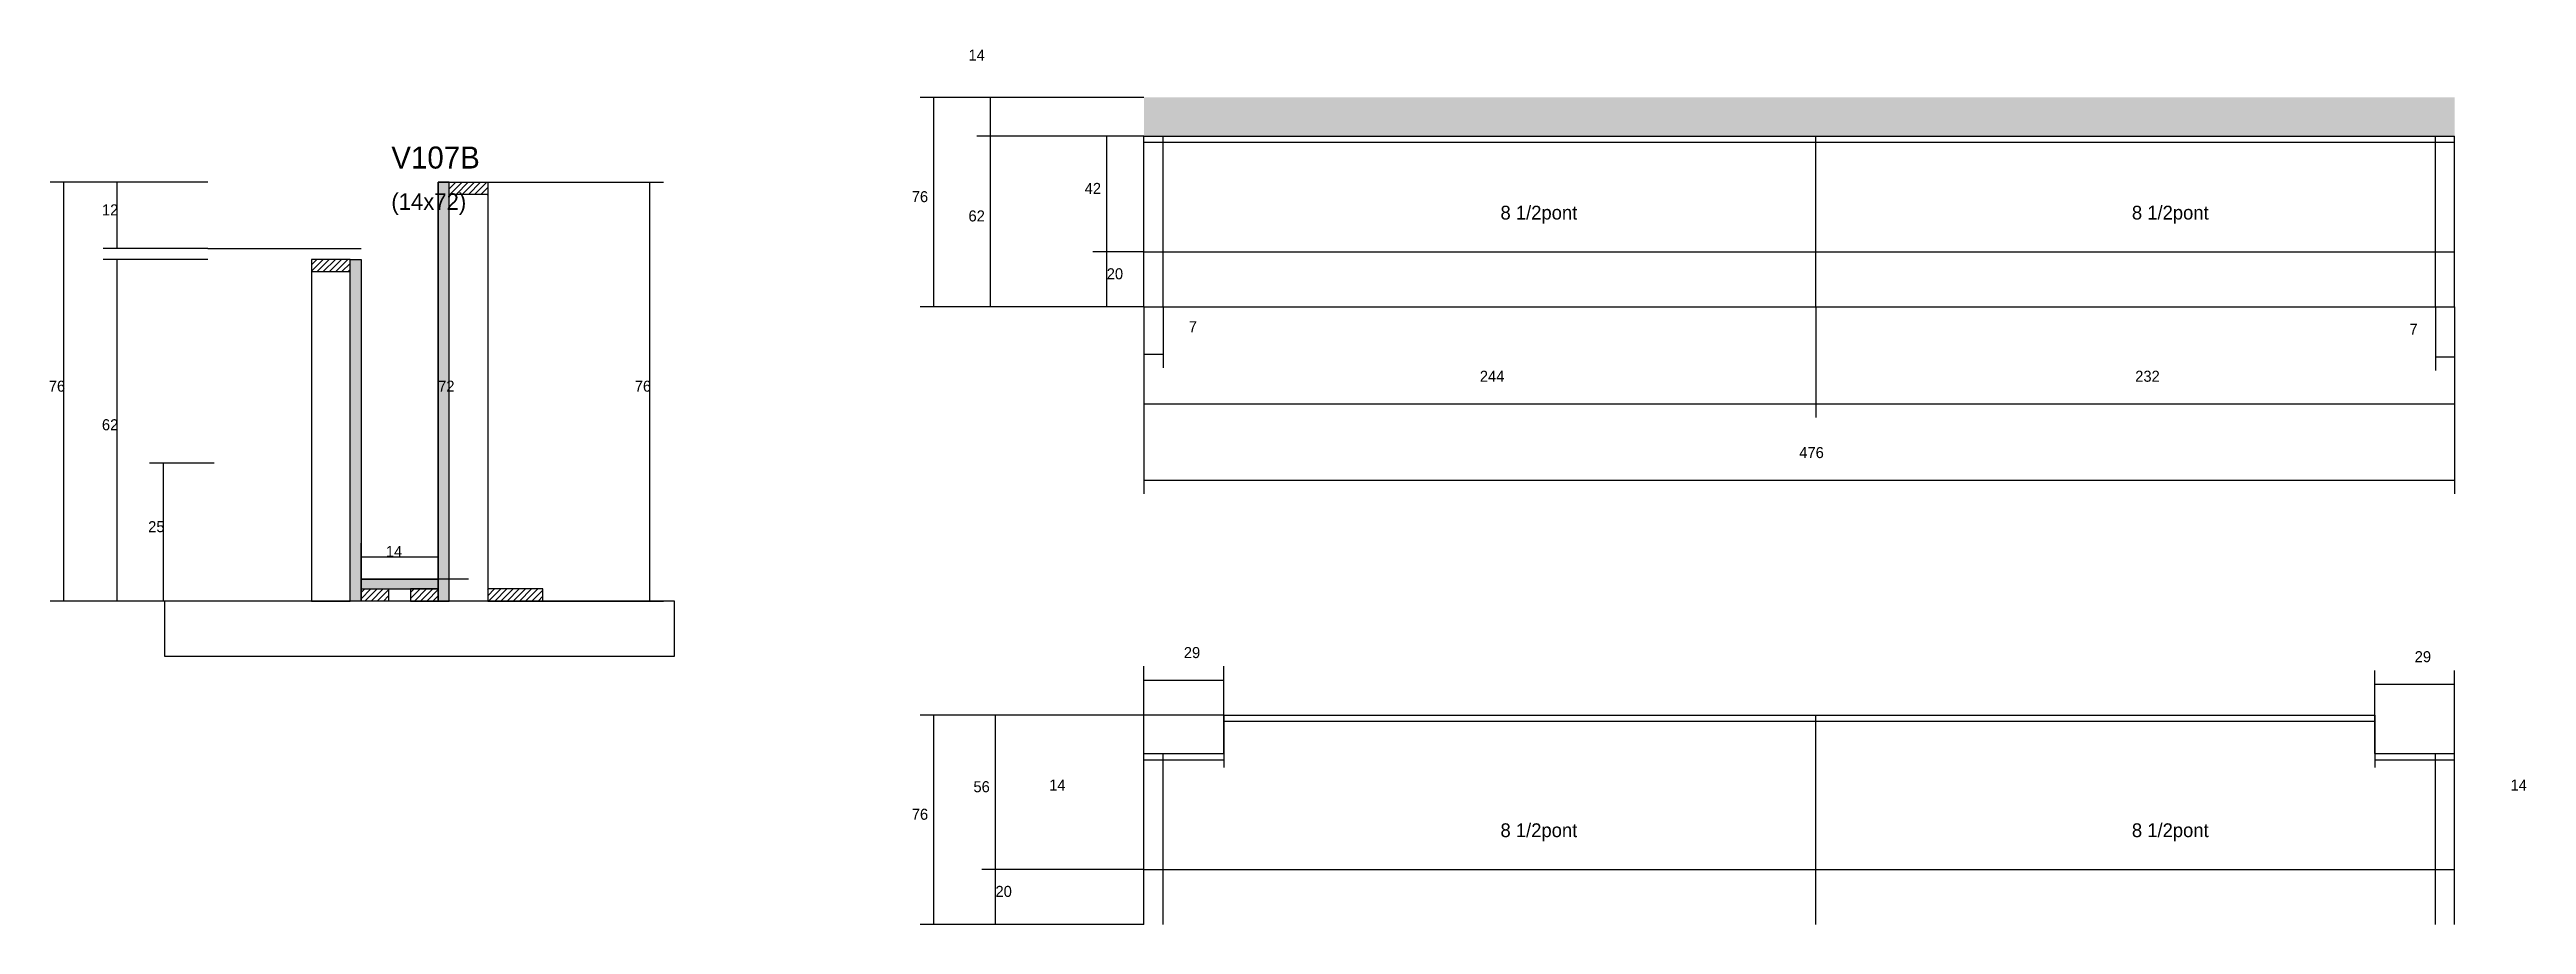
# Model space of a CAD drawing. Header units: metres. Extents: x 2486 to 4256, y -3557 to -3239.
# Drawn here: x 3357 to 4256, y -3557 to -3239 of the extents above; entities that cross this region are included whole.
import ezdxf

# ---------------------------------------------------------------- set-up
doc = ezdxf.new("R2010")
doc.units = ezdxf.units.M
for name, color, linetype in [('COTA', 4, 'Continuous'), ('Cota Seção (2x)', 4, 'Continuous'), ('Hachura', 253, 'Continuous'), ('Madeira', 126, 'Continuous'), ('NOMENCLATURA', 7, 'Continuous'), ('Painéis', 200, 'Continuous'), ('SARR_2.2x7', 40, 'Continuous'), ('Texto Seção', 7, 'Continuous')]:
    doc.layers.add(name, color=color, linetype=linetype)

msp = doc.modelspace()

# ---------------------------------------------------------------- texts
at = {"layer": 'COTA'}
for s, p in [('14', (3690.3, -3243)), ('76', (3669.7, -3294.4)), ('42', (3732.5, -3291.4)), ('12', (3375.6, -3299.2)), ('62', (3690.3, -3301.4)), ('20', (3740.5, -3322.4)), ('7', (3770.3, -3341.6)), ('7', (4213.6, -3342.5)), ('76', (3356.3, -3363.2)), ('76', (3569.1, -3363.2)), ('244', (3876, -3359.6)), ('232', (4114, -3359.6)), ('62', (3375.6, -3377.2)), ('476', (3992, -3387.3)), ('25', (3392.4, -3414.2)), ('29', (3768.5, -3459.9)), ('29', (4215.5, -3461.4)), ('56', (3692.1, -3508.6)), ('14', (3719.6, -3508)), ('14', (4250.3, -3508)), ('76', (3669.7, -3518.6)), ('20', (3700.1, -3546.6))]:
    msp.add_text(s, height=4, dxfattribs=at).set_placement(p)
at = {"layer": 'Cota Seção (2x)'}
for s, p in [('72', (3497.7, -3363.2)), ('14', (3478.7, -3423.2))]:
    msp.add_text(s, height=4, dxfattribs=at).set_placement(p)
at = {"layer": 'NOMENCLATURA'}
for p in [(3883.5, -3300.7), (4112.8, -3300.7), (3883.5, -3524.9), (4112.8, -3524.9)]:
    msp.add_text('8 1/2pont', height=5, dxfattribs=at).set_placement(p)
at = {"layer": 'Texto Seção'}
for s, height, p in [('V107B', 8, (3480.7, -3282.2)), ('(14x72)', 6, (3480.7, -3297.2))]:
    msp.add_text(s, height=height, dxfattribs=at).set_placement(p)

# ---------------------------------------------------------------- hatches: boundary and pattern name
at = {"layer": 'COTA'}
h = msp.add_hatch(dxfattribs=at)
h.set_pattern_fill('AR-CONC', scale=0.03)
h.paths.add_polyline_path([(3754, -3256.4), (3754, -3270.4), (4230, -3270.4), (4230, -3256.4)])
at = {"layer": 'Hachura'}
h = msp.add_hatch(color=8, dxfattribs=at)
h.dxf.hatch_style = 1
h.paths.add_polyline_path([(3501.7, -3287.2), (3497.7, -3287.2), (3497.7, -3287.2), (3497.7, -3439.2), (3497.7, -3439.2), (3501.7, -3439.2), (3501.7, -3439.2), (3501.7, -3287.2)])
h = msp.add_hatch(dxfattribs=at)
h.set_pattern_fill('ANSI31', scale=0.5)
h.paths.add_polyline_path([(3501.7, -3291.6), (3501.7, -3287.2), (3501.7, -3287.2), (3515.7, -3287.2), (3515.7, -3287.2), (3515.7, -3291.6), (3515.7, -3291.6), (3501.7, -3291.6)])
h = msp.add_hatch(dxfattribs=at)
h.set_pattern_fill('ANSI31', scale=0.5)
h.paths.add_polyline_path([(3465.7, -3319.6), (3465.7, -3315.2), (3465.7, -3315.2), (3451.7, -3315.2), (3451.7, -3315.2), (3451.7, -3319.6), (3451.7, -3319.6), (3465.7, -3319.6)])
h = msp.add_hatch(color=8, dxfattribs=at)
h.dxf.hatch_style = 1
h.paths.add_polyline_path([(3465.7, -3315.2), (3469.7, -3315.2), (3469.7, -3315.2), (3469.7, -3439.2), (3469.7, -3439.2), (3465.7, -3439.2), (3465.7, -3439.2), (3465.7, -3315.2)])
h = msp.add_hatch(color=8, dxfattribs=at)
h.dxf.hatch_style = 1
h.paths.add_polyline_path([(3497.7, -3434.8), (3497.7, -3431.2), (3497.7, -3431.2), (3469.7, -3431.2), (3469.7, -3431.2), (3469.7, -3434.8), (3469.7, -3434.8), (3497.7, -3434.8)])
h = msp.add_hatch(dxfattribs=at)
h.set_pattern_fill('ANSI31', scale=0.5)
h.paths.add_polyline_path([(3469.7, -3439.2), (3469.7, -3434.8), (3469.7, -3434.8), (3479.7, -3434.8), (3479.7, -3434.8), (3479.7, -3439.2), (3479.7, -3439.2), (3469.7, -3439.2)])
h = msp.add_hatch(dxfattribs=at)
h.set_pattern_fill('ANSI31', scale=0.5)
h.paths.add_polyline_path([(3497.7, -3439.2), (3497.7, -3434.8), (3497.7, -3434.8), (3487.7, -3434.8), (3487.7, -3434.8), (3487.7, -3439.2), (3487.7, -3439.2), (3497.7, -3439.2)])
h = msp.add_hatch(dxfattribs=at)
h.set_pattern_fill('ANSI31', scale=0.5)
h.paths.add_polyline_path([(3535.7, -3439.2), (3535.7, -3434.8), (3535.7, -3434.8), (3515.7, -3434.8), (3515.7, -3434.8), (3515.7, -3439.2), (3515.7, -3439.2), (3535.7, -3439.2)])

# ---------------------------------------------------------------- linework, layer by layer
at = {"layer": 'COTA'}
for p, q in [((3754, -3256.4), (3672.7, -3256.4)), ((3677.7, -3332.4), (3677.7, -3256.4)), ((3754, -3256.4), (3693.3, -3256.4)), ((3698.3, -3270.4), (3698.3, -3256.4)), ((3754, -3270.4), (3693.3, -3270.4)), ((3754, -3270.4), (3693.3, -3270.4)), ((3698.3, -3332.4), (3698.3, -3270.4)), ((3754, -3270.4), (3735.5, -3270.4)), ((3740.5, -3312.4), (3740.5, -3270.4)), ((3414.1, -3287.2), (3356.8, -3287.2)), ((3361.8, -3439.2), (3361.8, -3287.2)), ((3414.1, -3287.2), (3376.1, -3287.2)), ((3381.1, -3311.2), (3381.1, -3287.2)), ((3515.7, -3287.2), (3579.6, -3287.2)), ((3574.6, -3439.2), (3574.6, -3287.2)), ((3414.1, -3311.2), (3376.1, -3311.2)), ((3414.1, -3315.2), (3376.1, -3315.2)), ((3381.1, -3439.2), (3381.1, -3315.2)), ((3754, -3312.4), (3735.5, -3312.4)), ((3754, -3312.4), (3735.5, -3312.4)), ((3740.5, -3332.4), (3740.5, -3312.4)), ((3754, -3332.4), (3672.7, -3332.4)), ((3754, -3332.4), (3693.3, -3332.4)), ((3754, -3332.4), (3735.5, -3332.4)), ((3754, -3332.4), (3754, -3372.6)), ((3754, -3332.4), (3754, -3400.3)), ((3754, -3332.4), (3754, -3354.6)), ((3761, -3332.4), (3761, -3354.6)), ((3998, -3332.4), (3998, -3372.6)), ((3998, -3332.4), (3998, -3372.6)), ((4223, -3332.4), (4223, -3355.5)), ((4230, -3332.4), (4230, -3400.3)), ((4230, -3332.4), (4230, -3372.6)), ((4230, -3332.4), (4230, -3355.5)), ((3754, -3349.6), (3761, -3349.6)), ((4223, -3350.5), (4230, -3350.5)), ((3754, -3367.6), (3998, -3367.6)), ((3998, -3367.6), (4230, -3367.6)), ((3416.4, -3389.2), (3392.9, -3389.2)), ((3397.9, -3439.2), (3397.9, -3389.2)), ((3754, -3395.3), (4230, -3395.3)), ((3436.1, -3439.2), (3356.8, -3439.2)), ((3436.1, -3439.2), (3376.1, -3439.2)), ((3416.4, -3439.2), (3392.9, -3439.2)), ((3531.3, -3439.2), (3579.6, -3439.2)), ((3754, -3494.6), (3754, -3462.9)), ((3783, -3480.6), (3783, -3462.9)), ((3754, -3467.9), (3783, -3467.9)), ((4201, -3480.6), (4201, -3464.4)), ((4201, -3469.4), (4230, -3469.4)), ((4230, -3494.6), (4230, -3464.4)), ((3783, -3480.6), (3672.7, -3480.6)), ((3677.7, -3556.6), (3677.7, -3480.6)), ((3783, -3480.6), (3695.1, -3480.6)), ((3700.1, -3536.6), (3700.1, -3480.6)), ((3783, -3480.6), (3783, -3499.6)), ((4201, -3480.6), (4201, -3499.6)), ((3754, -3494.6), (3754, -3489.6)), ((4230, -3494.6), (4230, -3489.6)), ((3754, -3494.6), (3783, -3494.6)), ((4201, -3494.6), (4230, -3494.6)), ((3754, -3536.6), (3695.1, -3536.6)), ((3754, -3536.6), (3695.1, -3536.6)), ((3700.1, -3556.6), (3700.1, -3536.6)), ((3754, -3556.6), (3672.7, -3556.6)), ((3754, -3556.6), (3695.1, -3556.6))]:
    msp.add_line(p, q, dxfattribs=at)
at = {"layer": 'Cota Seção (2x)'}
for p, q in [((3497.7, -3431.2), (3497.7, -3287.2)), ((3497.7, -3287.2), (3502.7, -3287.2)), ((3469.7, -3439.2), (3469.7, -3418.2)), ((3469.7, -3423.2), (3497.7, -3423.2)), ((3497.7, -3439.2), (3497.7, -3418.2)), ((3508.7, -3431.2), (3492.7, -3431.2))]:
    msp.add_line(p, q, dxfattribs=at)
at = {"layer": 'Madeira'}
for points in [[(3501.7, -3291.6), (3501.7, -3287.2), (3515.7, -3287.2), (3515.7, -3291.6)], [(3501.7, -3287.2), (3515.7, -3287.2), (3515.7, -3439.2), (3501.7, -3439.2)], [(3465.7, -3319.6), (3465.7, -3315.2), (3451.7, -3315.2), (3451.7, -3319.6)], [(3465.7, -3315.2), (3451.7, -3315.2), (3451.7, -3439.2), (3465.7, -3439.2)], [(3469.7, -3439.2), (3469.7, -3434.8), (3479.7, -3434.8), (3479.7, -3439.2)], [(3497.7, -3439.2), (3497.7, -3434.8), (3487.7, -3434.8), (3487.7, -3439.2)], [(3535.7, -3439.2), (3535.7, -3434.8), (3515.7, -3434.8), (3515.7, -3439.2)], [(3398.3, -3459.2), (3583.5, -3459.2), (3583.5, -3439.2), (3398.3, -3439.2)]]:
    msp.add_lwpolyline(points, close=True, dxfattribs=at)
at = {"layer": 'Painéis'}
for p, q in [((3754, -3270.4), (4230, -3270.4)), ((3754, -3332.4), (3754, -3270.4)), ((3998, -3332.4), (3998, -3270.4)), ((4230, -3332.4), (4230, -3270.4)), ((3414.1, -3311.2), (3469.7, -3311.2)), ((3754, -3312.4), (4230, -3312.4)), ((3754, -3332.4), (4230, -3332.4)), ((3469.7, -3431.2), (3497.7, -3431.2)), ((3783, -3480.6), (4201, -3480.6)), ((3783, -3494.6), (3783, -3480.6)), ((3998, -3556.6), (3998, -3480.6)), ((4201, -3494.6), (4201, -3480.6)), ((3754, -3494.6), (3783, -3494.6)), ((3754, -3556.6), (3754, -3494.6)), ((4201, -3494.6), (4230, -3494.6)), ((4230, -3556.6), (4230, -3494.6)), ((3754, -3536.6), (4230, -3536.6))]:
    msp.add_line(p, q, dxfattribs=at)
for points in [[(3501.7, -3287.2), (3497.7, -3287.2), (3497.7, -3439.2), (3501.7, -3439.2)], [(3465.7, -3315.2), (3469.7, -3315.2), (3469.7, -3439.2), (3465.7, -3439.2)], [(3497.7, -3434.8), (3497.7, -3431.2), (3469.7, -3431.2), (3469.7, -3434.8)]]:
    msp.add_lwpolyline(points, close=True, dxfattribs=at)
at = {"layer": 'SARR_2.2x7'}
for p, q in [((3754, -3272.6), (3998, -3272.6)), ((3761, -3332.4), (3761, -3270.4)), ((3998, -3272.6), (4230, -3272.6)), ((4223, -3332.4), (4223, -3270.4)), ((3783, -3482.8), (3998, -3482.8)), ((3998, -3482.8), (4201, -3482.8)), ((3754, -3496.8), (3783, -3496.8)), ((3761, -3556.6), (3761, -3494.6)), ((4201, -3496.8), (4230, -3496.8)), ((4223, -3556.6), (4223, -3494.6))]:
    msp.add_line(p, q, dxfattribs=at)

msp.set_redraw_order([(e.dxf.handle, doc.entitydb.next_handle()) for e in msp.query("TEXT MTEXT ATTDEF DIMENSION ARC_DIMENSION")])  # texts and dimensions are drawn at this point

doc.saveas('drawing.dxf')
